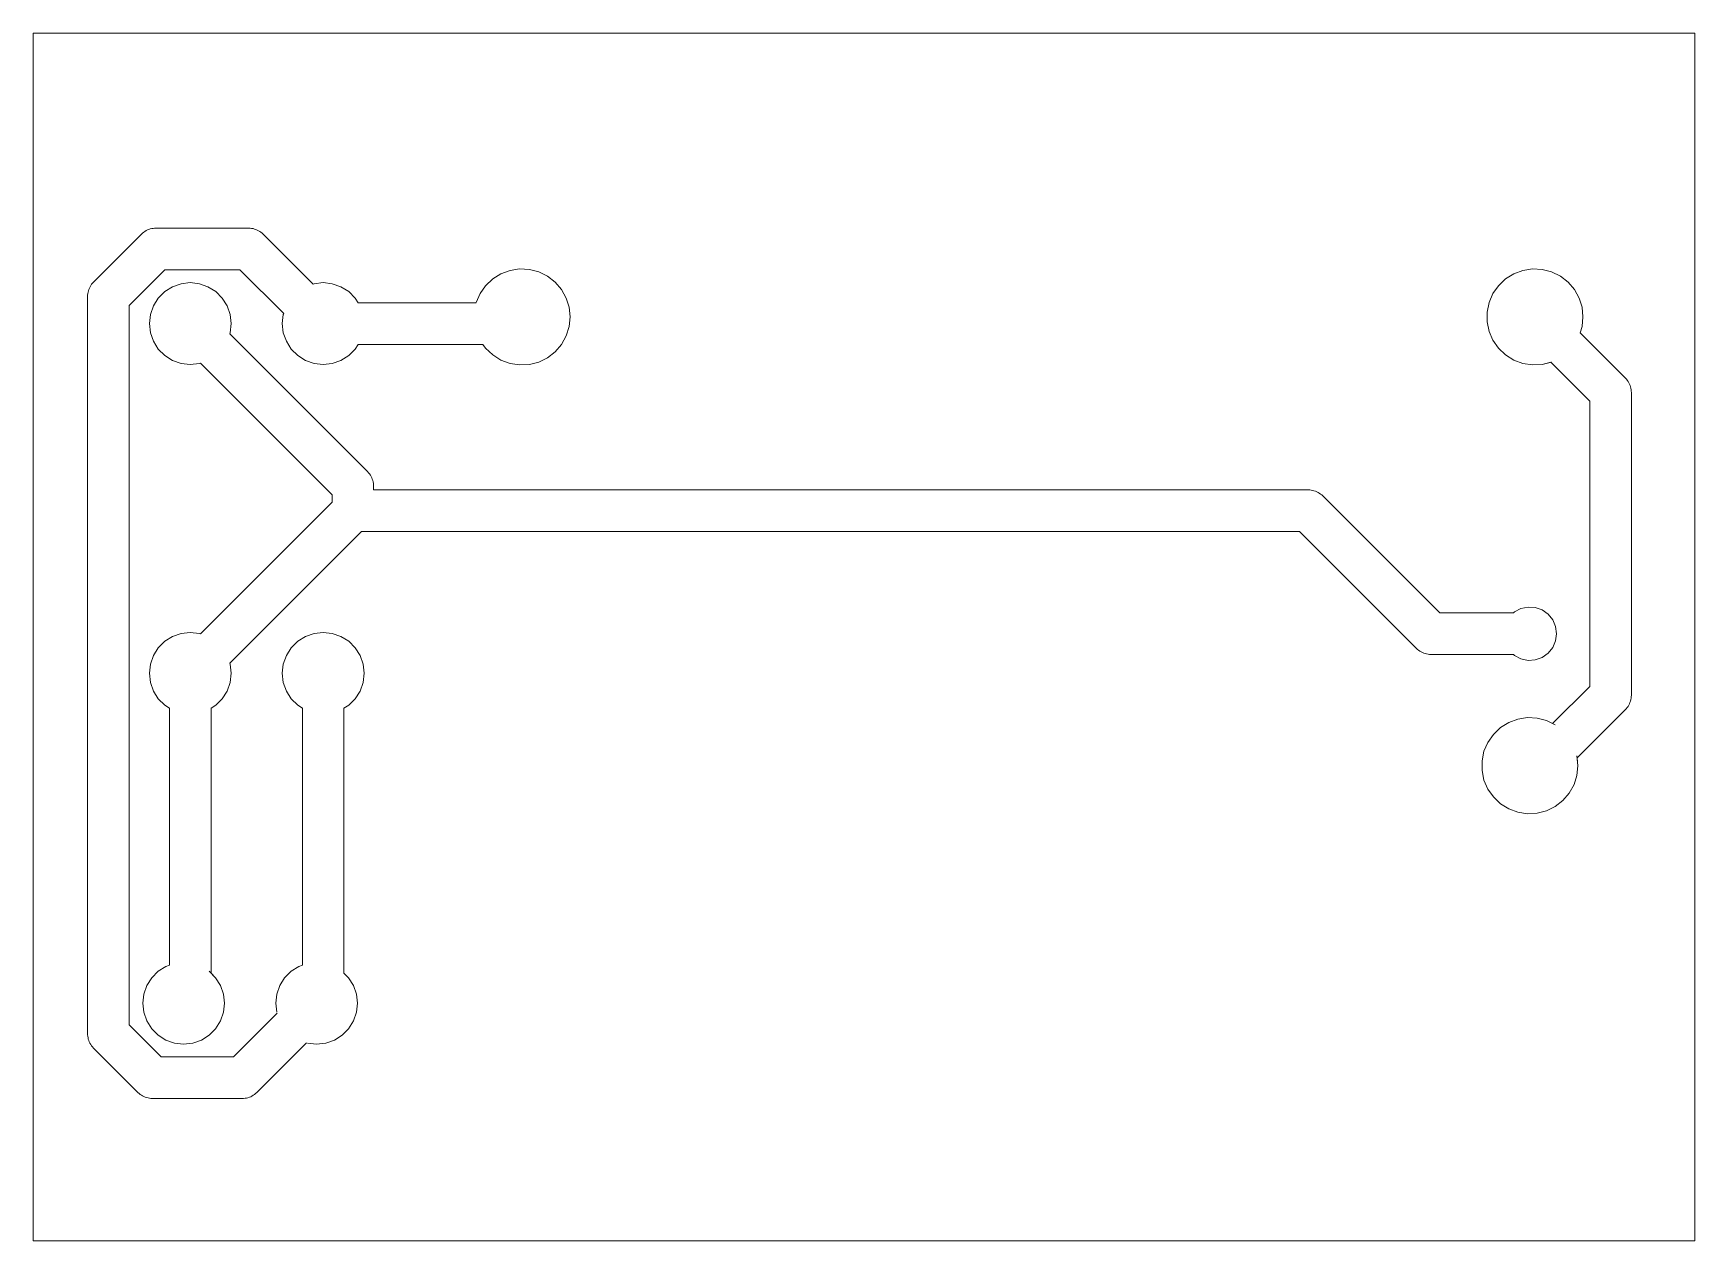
# Model space of a CAD drawing. Header units: millimetres. Extents: x -56 to -24, y 18.5 to 41.7.
import ezdxf

# ---------------------------------------------------------------- set-up
doc = ezdxf.new("R2010")
doc.units = ezdxf.units.MM
doc.header["$MEASUREMENT"] = 0
for name, color, linetype in [('boardoutline', 7, 'Continuous'), ('bottomsoldermasklayer', 7, 'Continuous'), ('Solder Tracks', 7, 'Continuous')]:
    doc.layers.add(name, color=color, linetype=linetype)

msp = doc.modelspace()

# ---------------------------------------------------------------- hatches: boundary and pattern name
at = {"layer": 'boardoutline', "true_color": 0x373435}
h = msp.add_hatch(color=250, dxfattribs=at)
edge = h.paths.add_edge_path()
edge.add_spline(control_points=[(-55.9706, 23.964), (-55.9706, 23.964), (-55.9706, 23.964), (-55.9706, 23.964)], knot_values=[0, 0, 0, 0, 1, 1, 1, 1], degree=3, periodic=1)

# ---------------------------------------------------------------- linework, layer by layer
at = {"layer": 'boardoutline', "color": 250, "lineweight": 9}
for points in [[(-23.9818, 41.7034), (-23.9818, 41.7034), (-55.9706, 41.7034), (-55.9706, 41.7034)], [(-55.9706, 41.7034), (-55.9706, 41.7034), (-55.9706, 23.964), (-55.9706, 23.964)], [(-23.9818, 18.4624), (-23.9818, 18.4624), (-23.9818, 41.7034), (-23.9818, 41.7034)], [(-55.9706, 23.964), (-55.9706, 23.964), (-55.9706, 18.4624), (-55.9706, 18.4624)], [(-55.9706, 23.964), (-55.9706, 23.964), (-55.9706, 23.964), (-55.9706, 23.964)], [(-55.9706, 18.4624), (-55.9706, 18.4624), (-23.9818, 18.4624), (-23.9818, 18.4624)]]:
    msp.add_open_spline(points, degree=3, dxfattribs=at)
for points, knots in [([(-25.2029, 34.7863), (-25.2029, 34.7863), (-25.2029, 28.9653), (-25.2029, 28.9653), (-25.2029, 28.9653), (-25.2039, 28.9343), (-25.2039, 28.9343), (-25.2039, 28.9343), (-25.2069, 28.9053), (-25.2069, 28.9053), (-25.2069, 28.9053), (-25.2129, 28.8783), (-25.2129, 28.8783), (-25.2129, 28.8783), (-25.2199, 28.8503), (-25.2199, 28.8503), (-25.2199, 28.8503), (-25.2289, 28.8243), (-25.2289, 28.8243), (-25.2289, 28.8243), (-25.2399, 28.7973), (-25.2399, 28.7973), (-25.2399, 28.7973), (-25.2529, 28.7723), (-25.2529, 28.7723), (-25.2529, 28.7723), (-25.2669, 28.7483), (-25.2669, 28.7483), (-25.2669, 28.7483), (-25.2829, 28.7253), (-25.2829, 28.7253), (-25.2829, 28.7253), (-25.3009, 28.7033), (-25.3009, 28.7033), (-25.3009, 28.7033), (-25.3199, 28.6823), (-25.3199, 28.6823), (-25.3199, 28.6823), (-26.2466, 27.7563), (-26.2466, 27.7563), (-26.2466, 27.7563), (-26.2314, 27.6064), (-26.2314, 27.6064), (-26.2314, 27.6064), (-26.2503, 27.4201), (-26.2503, 27.4201), (-26.2503, 27.4201), (-26.3064, 27.2415), (-26.3064, 27.2415), (-26.3064, 27.2415), (-26.3973, 27.0777), (-26.3973, 27.0777), (-26.3973, 27.0777), (-26.5192, 26.9357), (-26.5192, 26.9357), (-26.5192, 26.9357), (-26.6673, 26.8211), (-26.6673, 26.8211), (-26.6673, 26.8211), (-26.8354, 26.7386), (-26.8354, 26.7386), (-26.8354, 26.7386), (-27.0167, 26.6917), (-27.0167, 26.6917), (-27.0167, 26.6917), (-27.2037, 26.6822), (-27.2037, 26.6822), (-27.2037, 26.6822), (-27.3887, 26.7105), (-27.3887, 26.7105), (-27.3887, 26.7105), (-27.5643, 26.7756), (-27.5643, 26.7756), (-27.5643, 26.7756), (-27.7232, 26.8746), (-27.7232, 26.8746), (-27.7232, 26.8746), (-27.8589, 27.0036), (-27.8589, 27.0036), (-27.8589, 27.0036), (-27.9659, 27.1573), (-27.9659, 27.1573), (-27.9659, 27.1573), (-28.0398, 27.3294), (-28.0398, 27.3294), (-28.0398, 27.3294), (-28.0774, 27.5128), (-28.0774, 27.5128), (-28.0774, 27.5128), (-28.0774, 27.7), (-28.0774, 27.7), (-28.0774, 27.7), (-28.0398, 27.8834), (-28.0398, 27.8834), (-28.0398, 27.8834), (-27.9659, 28.0555), (-27.9659, 28.0555), (-27.9659, 28.0555), (-27.8589, 28.2092), (-27.8589, 28.2092), (-27.8589, 28.2092), (-27.7232, 28.3382), (-27.7232, 28.3382), (-27.7232, 28.3382), (-27.5643, 28.4372), (-27.5643, 28.4372), (-27.5643, 28.4372), (-27.3887, 28.5023), (-27.3887, 28.5023), (-27.3887, 28.5023), (-27.2037, 28.5306), (-27.2037, 28.5306), (-27.2037, 28.5306), (-27.0167, 28.5211), (-27.0167, 28.5211), (-27.0167, 28.5211), (-26.8354, 28.4742), (-26.8354, 28.4742), (-26.8354, 28.4742), (-26.7182, 28.4167), (-26.7182, 28.4167), (-26.7182, 28.4167), (-26.0029, 29.1313), (-26.0029, 29.1313), (-26.0029, 29.1313), (-26.0029, 34.6203), (-26.0029, 34.6203), (-26.0029, 34.6203), (-26.7535, 35.3709), (-26.7535, 35.3709), (-26.7535, 35.3709), (-26.9187, 35.3281), (-26.9187, 35.3281), (-26.9187, 35.3281), (-27.1056, 35.3186), (-27.1056, 35.3186), (-27.1056, 35.3186), (-27.2906, 35.3469), (-27.2906, 35.3469), (-27.2906, 35.3469), (-27.4661, 35.4119), (-27.4661, 35.4119), (-27.4661, 35.4119), (-27.625, 35.5109), (-27.625, 35.5109), (-27.625, 35.5109), (-27.7606, 35.6399), (-27.7606, 35.6399), (-27.7606, 35.6399), (-27.8675, 35.7935), (-27.8675, 35.7935), (-27.8675, 35.7935), (-27.9413, 35.9655), (-27.9413, 35.9655), (-27.9413, 35.9655), (-27.979, 36.1488), (-27.979, 36.1488), (-27.979, 36.1488), (-27.979, 36.336), (-27.979, 36.336), (-27.979, 36.336), (-27.9413, 36.5193), (-27.9413, 36.5193), (-27.9413, 36.5193), (-27.8675, 36.6913), (-27.8675, 36.6913), (-27.8675, 36.6913), (-27.7606, 36.8449), (-27.7606, 36.8449), (-27.7606, 36.8449), (-27.625, 36.9739), (-27.625, 36.9739), (-27.625, 36.9739), (-27.4661, 37.0729), (-27.4661, 37.0729), (-27.4661, 37.0729), (-27.2906, 37.1379), (-27.2906, 37.1379), (-27.2906, 37.1379), (-27.1056, 37.1662), (-27.1056, 37.1662), (-27.1056, 37.1662), (-26.9187, 37.1568), (-26.9187, 37.1568), (-26.9187, 37.1568), (-26.7375, 37.1098), (-26.7375, 37.1098), (-26.7375, 37.1098), (-26.5695, 37.0274), (-26.5695, 37.0274), (-26.5695, 37.0274), (-26.4215, 36.9129), (-26.4215, 36.9129), (-26.4215, 36.9129), (-26.2995, 36.7708), (-26.2995, 36.7708), (-26.2995, 36.7708), (-26.2087, 36.6072), (-26.2087, 36.6072), (-26.2087, 36.6072), (-26.1527, 36.4286), (-26.1527, 36.4286), (-26.1527, 36.4286), (-26.1337, 36.2424), (-26.1337, 36.2424), (-26.1337, 36.2424), (-26.1527, 36.0562), (-26.1527, 36.0562), (-26.1527, 36.0562), (-26.1895, 35.9389), (-26.1895, 35.9389), (-26.1895, 35.9389), (-25.3199, 35.0693), (-25.3199, 35.0693), (-25.3199, 35.0693), (-25.2989, 35.0463), (-25.2989, 35.0463), (-25.2989, 35.0463), (-25.2809, 35.0243), (-25.2809, 35.0243), (-25.2809, 35.0243), (-25.2649, 35.0003), (-25.2649, 35.0003), (-25.2649, 35.0003), (-25.2509, 34.9763), (-25.2509, 34.9763), (-25.2509, 34.9763), (-25.2379, 34.9513), (-25.2379, 34.9513), (-25.2379, 34.9513), (-25.2279, 34.9253), (-25.2279, 34.9253), (-25.2279, 34.9253), (-25.2189, 34.8983), (-25.2189, 34.8983), (-25.2189, 34.8983), (-25.2119, 34.8703), (-25.2119, 34.8703), (-25.2119, 34.8703), (-25.2069, 34.8423), (-25.2069, 34.8423), (-25.2069, 34.8423), (-25.2039, 34.8143), (-25.2039, 34.8143), (-25.2039, 34.8143), (-25.2029, 34.7863), (-25.2029, 34.7863)], [0, 0, 0, 0, 0.0121951, 0.0121951, 0.0121951, 0.0243902, 0.0243902, 0.0243902, 0.0365854, 0.0365854, 0.0365854, 0.0487805, 0.0487805, 0.0487805, 0.0609756, 0.0609756, 0.0609756, 0.0731707, 0.0731707, 0.0731707, 0.0853659, 0.0853659, 0.0853659, 0.097561, 0.097561, 0.097561, 0.1097561, 0.1097561, 0.1097561, 0.1219512, 0.1219512, 0.1219512, 0.1341463, 0.1341463, 0.1341463, 0.1463415, 0.1463415, 0.1463415, 0.1585366, 0.1585366, 0.1585366, 0.1707317, 0.1707317, 0.1707317, 0.1829268, 0.1829268, 0.1829268, 0.195122, 0.195122, 0.195122, 0.2073171, 0.2073171, 0.2073171, 0.2195122, 0.2195122, 0.2195122, 0.2317073, 0.2317073, 0.2317073, 0.2439024, 0.2439024, 0.2439024, 0.2560976, 0.2560976, 0.2560976, 0.2682927, 0.2682927, 0.2682927, 0.2804878, 0.2804878, 0.2804878, 0.2926829, 0.2926829, 0.2926829, 0.304878, 0.304878, 0.304878, 0.3170732, 0.3170732, 0.3170732, 0.3292683, 0.3292683, 0.3292683, 0.3414634, 0.3414634, 0.3414634, 0.3536585, 0.3536585, 0.3536585, 0.3658537, 0.3658537, 0.3658537, 0.3780488, 0.3780488, 0.3780488, 0.3902439, 0.3902439, 0.3902439, 0.402439, 0.402439, 0.402439, 0.4146341, 0.4146341, 0.4146341, 0.4268293, 0.4268293, 0.4268293, 0.4390244, 0.4390244, 0.4390244, 0.4512195, 0.4512195, 0.4512195, 0.4634146, 0.4634146, 0.4634146, 0.4756098, 0.4756098, 0.4756098, 0.4878049, 0.4878049, 0.4878049, 0.5, 0.5, 0.5, 0.5121951, 0.5121951, 0.5121951, 0.5243902, 0.5243902, 0.5243902, 0.5365854, 0.5365854, 0.5365854, 0.5487805, 0.5487805, 0.5487805, 0.5609756, 0.5609756, 0.5609756, 0.5731707, 0.5731707, 0.5731707, 0.5853659, 0.5853659, 0.5853659, 0.597561, 0.597561, 0.597561, 0.6097561, 0.6097561, 0.6097561, 0.6219512, 0.6219512, 0.6219512, 0.6341463, 0.6341463, 0.6341463, 0.6463415, 0.6463415, 0.6463415, 0.6585366, 0.6585366, 0.6585366, 0.6707317, 0.6707317, 0.6707317, 0.6829268, 0.6829268, 0.6829268, 0.695122, 0.695122, 0.695122, 0.7073171, 0.7073171, 0.7073171, 0.7195122, 0.7195122, 0.7195122, 0.7317073, 0.7317073, 0.7317073, 0.7439024, 0.7439024, 0.7439024, 0.7560976, 0.7560976, 0.7560976, 0.7682927, 0.7682927, 0.7682927, 0.7804878, 0.7804878, 0.7804878, 0.7926829, 0.7926829, 0.7926829, 0.804878, 0.804878, 0.804878, 0.8170732, 0.8170732, 0.8170732, 0.8292683, 0.8292683, 0.8292683, 0.8414634, 0.8414634, 0.8414634, 0.8536585, 0.8536585, 0.8536585, 0.8658537, 0.8658537, 0.8658537, 0.8780488, 0.8780488, 0.8780488, 0.8902439, 0.8902439, 0.8902439, 0.902439, 0.902439, 0.902439, 0.9146341, 0.9146341, 0.9146341, 0.9268293, 0.9268293, 0.9268293, 0.9390244, 0.9390244, 0.9390244, 0.9512195, 0.9512195, 0.9512195, 0.9634146, 0.9634146, 0.9634146, 0.9756098, 0.9756098, 0.9756098, 0.9878049, 0.9878049, 0.9878049, 1, 1, 1, 1]), ([(-49.4179, 32.9143), (-49.4179, 32.9143), (-31.4269, 32.9143), (-31.4269, 32.9143), (-31.4269, 32.9143), (-31.3959, 32.9133), (-31.3959, 32.9133), (-31.3959, 32.9133), (-31.3679, 32.9103), (-31.3679, 32.9103), (-31.3679, 32.9103), (-31.3399, 32.9043), (-31.3399, 32.9043), (-31.3399, 32.9043), (-31.3129, 32.8973), (-31.3129, 32.8973), (-31.3129, 32.8973), (-31.2859, 32.8883), (-31.2859, 32.8883), (-31.2859, 32.8883), (-31.2599, 32.8773), (-31.2599, 32.8773), (-31.2599, 32.8773), (-31.2339, 32.8653), (-31.2339, 32.8653), (-31.2339, 32.8653), (-31.2099, 32.8503), (-31.2099, 32.8503), (-31.2099, 32.8503), (-31.1869, 32.8343), (-31.1869, 32.8343), (-31.1869, 32.8343), (-31.1649, 32.8163), (-31.1649, 32.8163), (-31.1649, 32.8163), (-31.1439, 32.7973), (-31.1439, 32.7973), (-31.1439, 32.7973), (-28.8919, 30.5463), (-28.8919, 30.5463), (-28.8919, 30.5463), (-27.4748, 30.5463), (-27.4748, 30.5463), (-27.4748, 30.5463), (-27.4533, 30.5664), (-27.4533, 30.5664), (-27.4533, 30.5664), (-27.329, 30.6308), (-27.329, 30.6308), (-27.329, 30.6308), (-27.1919, 30.6593), (-27.1919, 30.6593), (-27.1919, 30.6593), (-27.0522, 30.6498), (-27.0522, 30.6498), (-27.0522, 30.6498), (-26.9203, 30.6029), (-26.9203, 30.6029), (-26.9203, 30.6029), (-26.8059, 30.5221), (-26.8059, 30.5221), (-26.8059, 30.5221), (-26.7175, 30.4135), (-26.7175, 30.4135), (-26.7175, 30.4135), (-26.6617, 30.2851), (-26.6617, 30.2851), (-26.6617, 30.2851), (-26.6427, 30.1464), (-26.6427, 30.1464), (-26.6427, 30.1464), (-26.6617, 30.0077), (-26.6617, 30.0077), (-26.6617, 30.0077), (-26.7175, 29.8793), (-26.7175, 29.8793), (-26.7175, 29.8793), (-26.8059, 29.7707), (-26.8059, 29.7707), (-26.8059, 29.7707), (-26.9203, 29.6899), (-26.9203, 29.6899), (-26.9203, 29.6899), (-27.0522, 29.643), (-27.0522, 29.643), (-27.0522, 29.643), (-27.1919, 29.6335), (-27.1919, 29.6335), (-27.1919, 29.6335), (-27.329, 29.662), (-27.329, 29.662), (-27.329, 29.662), (-27.4533, 29.7264), (-27.4533, 29.7264), (-27.4533, 29.7264), (-27.4746, 29.7463), (-27.4746, 29.7463), (-27.4746, 29.7463), (-29.0579, 29.7463), (-29.0579, 29.7463), (-29.0579, 29.7463), (-29.0889, 29.7473), (-29.0889, 29.7473), (-29.0889, 29.7473), (-29.1169, 29.7503), (-29.1169, 29.7503), (-29.1169, 29.7503), (-29.1449, 29.7563), (-29.1449, 29.7563), (-29.1449, 29.7563), (-29.1719, 29.7633), (-29.1719, 29.7633), (-29.1719, 29.7633), (-29.1989, 29.7723), (-29.1989, 29.7723), (-29.1989, 29.7723), (-29.2249, 29.7833), (-29.2249, 29.7833), (-29.2249, 29.7833), (-29.2509, 29.7953), (-29.2509, 29.7953), (-29.2509, 29.7953), (-29.2749, 29.8103), (-29.2749, 29.8103), (-29.2749, 29.8103), (-29.2979, 29.8263), (-29.2979, 29.8263), (-29.2979, 29.8263), (-29.3199, 29.8443), (-29.3199, 29.8443), (-29.3199, 29.8443), (-29.3409, 29.8633), (-29.3409, 29.8633), (-29.3409, 29.8633), (-31.5929, 32.1143), (-31.5929, 32.1143), (-31.5929, 32.1143), (-49.6519, 32.1143), (-49.6519, 32.1143), (-49.6519, 32.1143), (-52.187, 29.5792), (-52.187, 29.5792), (-52.187, 29.5792), (-52.1801, 29.5596), (-52.1801, 29.5596), (-52.1801, 29.5596), (-52.1604, 29.3844), (-52.1604, 29.3844), (-52.1604, 29.3844), (-52.1801, 29.2092), (-52.1801, 29.2092), (-52.1801, 29.2092), (-52.2383, 29.0428), (-52.2383, 29.0428), (-52.2383, 29.0428), (-52.3321, 28.8935), (-52.3321, 28.8935), (-52.3321, 28.8935), (-52.4568, 28.7688), (-52.4568, 28.7688), (-52.4568, 28.7688), (-52.5479, 28.7116), (-52.5479, 28.7116), (-52.5479, 28.7116), (-52.5479, 23.6141), (-52.5479, 23.6141), (-52.5479, 23.6141), (-52.4591, 23.5253), (-52.4591, 23.5253), (-52.4591, 23.5253), (-52.3653, 23.376), (-52.3653, 23.376), (-52.3653, 23.376), (-52.3071, 23.2096), (-52.3071, 23.2096), (-52.3071, 23.2096), (-52.2874, 23.0344), (-52.2874, 23.0344), (-52.2874, 23.0344), (-52.3071, 22.8592), (-52.3071, 22.8592), (-52.3071, 22.8592), (-52.3653, 22.6927), (-52.3653, 22.6927), (-52.3653, 22.6927), (-52.4591, 22.5434), (-52.4591, 22.5434), (-52.4591, 22.5434), (-52.5838, 22.4188), (-52.5838, 22.4188), (-52.5838, 22.4188), (-52.7331, 22.325), (-52.7331, 22.325), (-52.7331, 22.325), (-52.8995, 22.2667), (-52.8995, 22.2667), (-52.8995, 22.2667), (-53.0748, 22.247), (-53.0748, 22.247), (-53.0748, 22.247), (-53.25, 22.2667), (-53.25, 22.2667), (-53.25, 22.2667), (-53.4164, 22.325), (-53.4164, 22.325), (-53.4164, 22.325), (-53.5657, 22.4188), (-53.5657, 22.4188), (-53.5657, 22.4188), (-53.6904, 22.5434), (-53.6904, 22.5434), (-53.6904, 22.5434), (-53.7842, 22.6927), (-53.7842, 22.6927), (-53.7842, 22.6927), (-53.8424, 22.8592), (-53.8424, 22.8592), (-53.8424, 22.8592), (-53.8622, 23.0344), (-53.8622, 23.0344), (-53.8622, 23.0344), (-53.8424, 23.2096), (-53.8424, 23.2096), (-53.8424, 23.2096), (-53.7842, 23.376), (-53.7842, 23.376), (-53.7842, 23.376), (-53.6904, 23.5253), (-53.6904, 23.5253), (-53.6904, 23.5253), (-53.5657, 23.65), (-53.5657, 23.65), (-53.5657, 23.65), (-53.4164, 23.7438), (-53.4164, 23.7438), (-53.4164, 23.7438), (-53.3479, 23.7678), (-53.3479, 23.7678), (-53.3479, 23.7678), (-53.3479, 28.7118), (-53.3479, 28.7118), (-53.3479, 28.7118), (-53.4387, 28.7688), (-53.4387, 28.7688), (-53.4387, 28.7688), (-53.5634, 28.8935), (-53.5634, 28.8935), (-53.5634, 28.8935), (-53.6572, 29.0428), (-53.6572, 29.0428), (-53.6572, 29.0428), (-53.7154, 29.2092), (-53.7154, 29.2092), (-53.7154, 29.2092), (-53.7352, 29.3844), (-53.7352, 29.3844), (-53.7352, 29.3844), (-53.7154, 29.5596), (-53.7154, 29.5596), (-53.7154, 29.5596), (-53.6572, 29.726), (-53.6572, 29.726), (-53.6572, 29.726), (-53.5634, 29.8753), (-53.5634, 29.8753), (-53.5634, 29.8753), (-53.4387, 30), (-53.4387, 30), (-53.4387, 30), (-53.2894, 30.0938), (-53.2894, 30.0938), (-53.2894, 30.0938), (-53.123, 30.1521), (-53.123, 30.1521), (-53.123, 30.1521), (-52.9478, 30.1718), (-52.9478, 30.1718), (-52.9478, 30.1718), (-52.7725, 30.1521), (-52.7725, 30.1521), (-52.7725, 30.1521), (-52.7529, 30.1453), (-52.7529, 30.1453), (-52.7529, 30.1453), (-50.2179, 32.6803), (-50.2179, 32.6803), (-50.2179, 32.6803), (-50.2179, 32.8183), (-50.2179, 32.8183), (-50.2179, 32.8183), (-52.7533, 35.3545), (-52.7533, 35.3545), (-52.7533, 35.3545), (-52.7725, 35.3478), (-52.7725, 35.3478), (-52.7725, 35.3478), (-52.9478, 35.328), (-52.9478, 35.328), (-52.9478, 35.328), (-53.123, 35.3478), (-53.123, 35.3478), (-53.123, 35.3478), (-53.2894, 35.406), (-53.2894, 35.406), (-53.2894, 35.406), (-53.4387, 35.4998), (-53.4387, 35.4998), (-53.4387, 35.4998), (-53.5634, 35.6245), (-53.5634, 35.6245), (-53.5634, 35.6245), (-53.6572, 35.7738), (-53.6572, 35.7738), (-53.6572, 35.7738), (-53.7154, 35.9402), (-53.7154, 35.9402), (-53.7154, 35.9402), (-53.7352, 36.1154), (-53.7352, 36.1154), (-53.7352, 36.1154), (-53.7154, 36.2906), (-53.7154, 36.2906), (-53.7154, 36.2906), (-53.6572, 36.4571), (-53.6572, 36.4571), (-53.6572, 36.4571), (-53.5634, 36.6063), (-53.5634, 36.6063), (-53.5634, 36.6063), (-53.4387, 36.731), (-53.4387, 36.731), (-53.4387, 36.731), (-53.2894, 36.8248), (-53.2894, 36.8248), (-53.2894, 36.8248), (-53.123, 36.8831), (-53.123, 36.8831), (-53.123, 36.8831), (-52.9478, 36.9028), (-52.9478, 36.9028), (-52.9478, 36.9028), (-52.7725, 36.8831), (-52.7725, 36.8831), (-52.7725, 36.8831), (-52.6061, 36.8248), (-52.6061, 36.8248), (-52.6061, 36.8248), (-52.4568, 36.731), (-52.4568, 36.731), (-52.4568, 36.731), (-52.3321, 36.6063), (-52.3321, 36.6063), (-52.3321, 36.6063), (-52.2383, 36.4571), (-52.2383, 36.4571), (-52.2383, 36.4571), (-52.1801, 36.2906), (-52.1801, 36.2906), (-52.1801, 36.2906), (-52.1604, 36.1154), (-52.1604, 36.1154), (-52.1604, 36.1154), (-52.1801, 35.9402), (-52.1801, 35.9402), (-52.1801, 35.9402), (-52.1871, 35.9203), (-52.1871, 35.9203), (-52.1871, 35.9203), (-49.5349, 33.2673), (-49.5349, 33.2673), (-49.5349, 33.2673), (-49.5139, 33.2443), (-49.5139, 33.2443), (-49.5139, 33.2443), (-49.4959, 33.2223), (-49.4959, 33.2223), (-49.4959, 33.2223), (-49.4799, 33.1983), (-49.4799, 33.1983), (-49.4799, 33.1983), (-49.4659, 33.1743), (-49.4659, 33.1743), (-49.4659, 33.1743), (-49.4529, 33.1493), (-49.4529, 33.1493), (-49.4529, 33.1493), (-49.4429, 33.1233), (-49.4429, 33.1233), (-49.4429, 33.1233), (-49.4339, 33.0963), (-49.4339, 33.0963), (-49.4339, 33.0963), (-49.4269, 33.0683), (-49.4269, 33.0683), (-49.4269, 33.0683), (-49.4219, 33.0403), (-49.4219, 33.0403), (-49.4219, 33.0403), (-49.4189, 33.0123), (-49.4189, 33.0123), (-49.4189, 33.0123), (-49.4179, 32.9843), (-49.4179, 32.9843), (-49.4179, 32.9843), (-49.4179, 32.9143), (-49.4179, 32.9143)], [0, 0, 0, 0, 0.0074074, 0.0074074, 0.0074074, 0.0148148, 0.0148148, 0.0148148, 0.0222222, 0.0222222, 0.0222222, 0.0296296, 0.0296296, 0.0296296, 0.037037, 0.037037, 0.037037, 0.0444444, 0.0444444, 0.0444444, 0.0518519, 0.0518519, 0.0518519, 0.0592593, 0.0592593, 0.0592593, 0.0666667, 0.0666667, 0.0666667, 0.0740741, 0.0740741, 0.0740741, 0.0814815, 0.0814815, 0.0814815, 0.0888889, 0.0888889, 0.0888889, 0.0962963, 0.0962963, 0.0962963, 0.1037037, 0.1037037, 0.1037037, 0.1111111, 0.1111111, 0.1111111, 0.1185185, 0.1185185, 0.1185185, 0.1259259, 0.1259259, 0.1259259, 0.1333333, 0.1333333, 0.1333333, 0.1407407, 0.1407407, 0.1407407, 0.1481481, 0.1481481, 0.1481481, 0.1555556, 0.1555556, 0.1555556, 0.162963, 0.162963, 0.162963, 0.1703704, 0.1703704, 0.1703704, 0.1777778, 0.1777778, 0.1777778, 0.1851852, 0.1851852, 0.1851852, 0.1925926, 0.1925926, 0.1925926, 0.2, 0.2, 0.2, 0.2074074, 0.2074074, 0.2074074, 0.2148148, 0.2148148, 0.2148148, 0.2222222, 0.2222222, 0.2222222, 0.2296296, 0.2296296, 0.2296296, 0.237037, 0.237037, 0.237037, 0.2444444, 0.2444444, 0.2444444, 0.2518519, 0.2518519, 0.2518519, 0.2592593, 0.2592593, 0.2592593, 0.2666667, 0.2666667, 0.2666667, 0.2740741, 0.2740741, 0.2740741, 0.2814815, 0.2814815, 0.2814815, 0.2888889, 0.2888889, 0.2888889, 0.2962963, 0.2962963, 0.2962963, 0.3037037, 0.3037037, 0.3037037, 0.3111111, 0.3111111, 0.3111111, 0.3185185, 0.3185185, 0.3185185, 0.3259259, 0.3259259, 0.3259259, 0.3333333, 0.3333333, 0.3333333, 0.3407407, 0.3407407, 0.3407407, 0.3481481, 0.3481481, 0.3481481, 0.3555556, 0.3555556, 0.3555556, 0.362963, 0.362963, 0.362963, 0.3703704, 0.3703704, 0.3703704, 0.3777778, 0.3777778, 0.3777778, 0.3851852, 0.3851852, 0.3851852, 0.3925926, 0.3925926, 0.3925926, 0.4, 0.4, 0.4, 0.4074074, 0.4074074, 0.4074074, 0.4148148, 0.4148148, 0.4148148, 0.4222222, 0.4222222, 0.4222222, 0.4296296, 0.4296296, 0.4296296, 0.437037, 0.437037, 0.437037, 0.4444444, 0.4444444, 0.4444444, 0.4518519, 0.4518519, 0.4518519, 0.4592593, 0.4592593, 0.4592593, 0.4666667, 0.4666667, 0.4666667, 0.4740741, 0.4740741, 0.4740741, 0.4814815, 0.4814815, 0.4814815, 0.4888889, 0.4888889, 0.4888889, 0.4962963, 0.4962963, 0.4962963, 0.5037037, 0.5037037, 0.5037037, 0.5111111, 0.5111111, 0.5111111, 0.5185185, 0.5185185, 0.5185185, 0.5259259, 0.5259259, 0.5259259, 0.5333333, 0.5333333, 0.5333333, 0.5407407, 0.5407407, 0.5407407, 0.5481481, 0.5481481, 0.5481481, 0.5555556, 0.5555556, 0.5555556, 0.562963, 0.562963, 0.562963, 0.5703704, 0.5703704, 0.5703704, 0.5777778, 0.5777778, 0.5777778, 0.5851852, 0.5851852, 0.5851852, 0.5925926, 0.5925926, 0.5925926, 0.6, 0.6, 0.6, 0.6074074, 0.6074074, 0.6074074, 0.6148148, 0.6148148, 0.6148148, 0.6222222, 0.6222222, 0.6222222, 0.6296296, 0.6296296, 0.6296296, 0.637037, 0.637037, 0.637037, 0.6444444, 0.6444444, 0.6444444, 0.6518519, 0.6518519, 0.6518519, 0.6592593, 0.6592593, 0.6592593, 0.6666667, 0.6666667, 0.6666667, 0.6740741, 0.6740741, 0.6740741, 0.6814815, 0.6814815, 0.6814815, 0.6888889, 0.6888889, 0.6888889, 0.6962963, 0.6962963, 0.6962963, 0.7037037, 0.7037037, 0.7037037, 0.7111111, 0.7111111, 0.7111111, 0.7185185, 0.7185185, 0.7185185, 0.7259259, 0.7259259, 0.7259259, 0.7333333, 0.7333333, 0.7333333, 0.7407407, 0.7407407, 0.7407407, 0.7481481, 0.7481481, 0.7481481, 0.7555556, 0.7555556, 0.7555556, 0.762963, 0.762963, 0.762963, 0.7703704, 0.7703704, 0.7703704, 0.7777778, 0.7777778, 0.7777778, 0.7851852, 0.7851852, 0.7851852, 0.7925926, 0.7925926, 0.7925926, 0.8, 0.8, 0.8, 0.8074074, 0.8074074, 0.8074074, 0.8148148, 0.8148148, 0.8148148, 0.8222222, 0.8222222, 0.8222222, 0.8296296, 0.8296296, 0.8296296, 0.837037, 0.837037, 0.837037, 0.8444444, 0.8444444, 0.8444444, 0.8518519, 0.8518519, 0.8518519, 0.8592593, 0.8592593, 0.8592593, 0.8666667, 0.8666667, 0.8666667, 0.8740741, 0.8740741, 0.8740741, 0.8814815, 0.8814815, 0.8814815, 0.8888889, 0.8888889, 0.8888889, 0.8962963, 0.8962963, 0.8962963, 0.9037037, 0.9037037, 0.9037037, 0.9111111, 0.9111111, 0.9111111, 0.9185185, 0.9185185, 0.9185185, 0.9259259, 0.9259259, 0.9259259, 0.9333333, 0.9333333, 0.9333333, 0.9407407, 0.9407407, 0.9407407, 0.9481481, 0.9481481, 0.9481481, 0.9555556, 0.9555556, 0.9555556, 0.962963, 0.962963, 0.962963, 0.9703704, 0.9703704, 0.9703704, 0.9777778, 0.9777778, 0.9777778, 0.9851852, 0.9851852, 0.9851852, 0.9925926, 0.9925926, 0.9925926, 1, 1, 1, 1])]:
    msp.add_open_spline(points, degree=3, knots=knots, dxfattribs=at)
at = {"layer": 'bottomsoldermasklayer', "color": 250, "lineweight": 9}
for points in [[(-27.4661, 37.0729), (-27.4661, 37.0729), (-27.2906, 37.1379), (-27.2906, 37.1379)], [(-27.2906, 37.1379), (-27.2906, 37.1379), (-27.1056, 37.1662), (-27.1056, 37.1662)], [(-27.1056, 37.1662), (-27.1056, 37.1662), (-26.9187, 37.1568), (-26.9187, 37.1568)], [(-26.9187, 37.1568), (-26.9187, 37.1568), (-26.7375, 37.1098), (-26.7375, 37.1098)], [(-26.7375, 37.1098), (-26.7375, 37.1098), (-26.5695, 37.0274), (-26.5695, 37.0274)], [(-27.8675, 36.6913), (-27.8675, 36.6913), (-27.7606, 36.8449), (-27.7606, 36.8449)], [(-27.7606, 36.8449), (-27.7606, 36.8449), (-27.625, 36.9739), (-27.625, 36.9739)], [(-27.625, 36.9739), (-27.625, 36.9739), (-27.4661, 37.0729), (-27.4661, 37.0729)], [(-26.5695, 37.0274), (-26.5695, 37.0274), (-26.4215, 36.9129), (-26.4215, 36.9129)], [(-26.4215, 36.9129), (-26.4215, 36.9129), (-26.2995, 36.7708), (-26.2995, 36.7708)], [(-27.979, 36.336), (-27.979, 36.336), (-27.9413, 36.5193), (-27.9413, 36.5193)], [(-27.9413, 36.5193), (-27.9413, 36.5193), (-27.8675, 36.6913), (-27.8675, 36.6913)], [(-26.2995, 36.7708), (-26.2995, 36.7708), (-26.2087, 36.6072), (-26.2087, 36.6072)], [(-26.2087, 36.6072), (-26.2087, 36.6072), (-26.1527, 36.4286), (-26.1527, 36.4286)], [(-27.979, 36.1488), (-27.979, 36.1488), (-27.979, 36.336), (-27.979, 36.336)], [(-27.9413, 35.9655), (-27.9413, 35.9655), (-27.979, 36.1488), (-27.979, 36.1488)], [(-26.1527, 36.4286), (-26.1527, 36.4286), (-26.1337, 36.2424), (-26.1337, 36.2424)], [(-26.1337, 36.2424), (-26.1337, 36.2424), (-26.1527, 36.0562), (-26.1527, 36.0562)], [(-27.8675, 35.7935), (-27.8675, 35.7935), (-27.9413, 35.9655), (-27.9413, 35.9655)], [(-26.1527, 36.0562), (-26.1527, 36.0562), (-26.1895, 35.9389), (-26.1895, 35.9389)], [(-27.7606, 35.6399), (-27.7606, 35.6399), (-27.8675, 35.7935), (-27.8675, 35.7935)], [(-27.625, 35.5109), (-27.625, 35.5109), (-27.7606, 35.6399), (-27.7606, 35.6399)], [(-27.4661, 35.4119), (-27.4661, 35.4119), (-27.625, 35.5109), (-27.625, 35.5109)], [(-27.2906, 35.3469), (-27.2906, 35.3469), (-27.4661, 35.4119), (-27.4661, 35.4119)], [(-27.1056, 35.3186), (-27.1056, 35.3186), (-27.2906, 35.3469), (-27.2906, 35.3469)], [(-26.9187, 35.3281), (-26.9187, 35.3281), (-27.1056, 35.3186), (-27.1056, 35.3186)], [(-26.7375, 35.375), (-26.7375, 35.375), (-26.9187, 35.3281), (-26.9187, 35.3281)], [(-27.4748, 30.5463), (-27.4748, 30.5463), (-27.4533, 30.5664), (-27.4533, 30.5664)], [(-27.4533, 30.5664), (-27.4533, 30.5664), (-27.329, 30.6308), (-27.329, 30.6308)], [(-27.329, 30.6308), (-27.329, 30.6308), (-27.1919, 30.6593), (-27.1919, 30.6593)], [(-27.1919, 30.6593), (-27.1919, 30.6593), (-27.0522, 30.6498), (-27.0522, 30.6498)], [(-27.0522, 30.6498), (-27.0522, 30.6498), (-26.9203, 30.6029), (-26.9203, 30.6029)], [(-26.9203, 30.6029), (-26.9203, 30.6029), (-26.8059, 30.5221), (-26.8059, 30.5221)], [(-26.8059, 30.5221), (-26.8059, 30.5221), (-26.7175, 30.4135), (-26.7175, 30.4135)], [(-26.7175, 30.4135), (-26.7175, 30.4135), (-26.6617, 30.2851), (-26.6617, 30.2851)], [(-26.6617, 30.2851), (-26.6617, 30.2851), (-26.6427, 30.1464), (-26.6427, 30.1464)], [(-26.6427, 30.1464), (-26.6427, 30.1464), (-26.6617, 30.0077), (-26.6617, 30.0077)], [(-26.8059, 29.7707), (-26.8059, 29.7707), (-26.9203, 29.6899), (-26.9203, 29.6899)], [(-26.7175, 29.8793), (-26.7175, 29.8793), (-26.8059, 29.7707), (-26.8059, 29.7707)], [(-26.6617, 30.0077), (-26.6617, 30.0077), (-26.7175, 29.8793), (-26.7175, 29.8793)], [(-27.4533, 29.7264), (-27.4533, 29.7264), (-27.4746, 29.7463), (-27.4746, 29.7463)], [(-27.329, 29.662), (-27.329, 29.662), (-27.4533, 29.7264), (-27.4533, 29.7264)], [(-27.1919, 29.6335), (-27.1919, 29.6335), (-27.329, 29.662), (-27.329, 29.662)], [(-27.0522, 29.643), (-27.0522, 29.643), (-27.1919, 29.6335), (-27.1919, 29.6335)], [(-26.9203, 29.6899), (-26.9203, 29.6899), (-27.0522, 29.643), (-27.0522, 29.643)], [(-27.5643, 28.4372), (-27.5643, 28.4372), (-27.3887, 28.5023), (-27.3887, 28.5023)], [(-27.3887, 28.5023), (-27.3887, 28.5023), (-27.2037, 28.5306), (-27.2037, 28.5306)], [(-27.2037, 28.5306), (-27.2037, 28.5306), (-27.0167, 28.5211), (-27.0167, 28.5211)], [(-27.0167, 28.5211), (-27.0167, 28.5211), (-26.8354, 28.4742), (-26.8354, 28.4742)], [(-26.8354, 28.4742), (-26.8354, 28.4742), (-26.6673, 28.3917), (-26.6673, 28.3917)], [(-27.9659, 28.0555), (-27.9659, 28.0555), (-27.8589, 28.2092), (-27.8589, 28.2092)], [(-27.8589, 28.2092), (-27.8589, 28.2092), (-27.7232, 28.3382), (-27.7232, 28.3382)], [(-27.7232, 28.3382), (-27.7232, 28.3382), (-27.5643, 28.4372), (-27.5643, 28.4372)], [(-28.0774, 27.7), (-28.0774, 27.7), (-28.0398, 27.8834), (-28.0398, 27.8834)], [(-28.0398, 27.8834), (-28.0398, 27.8834), (-27.9659, 28.0555), (-27.9659, 28.0555)], [(-28.0774, 27.5128), (-28.0774, 27.5128), (-28.0774, 27.7), (-28.0774, 27.7)], [(-28.0398, 27.3294), (-28.0398, 27.3294), (-28.0774, 27.5128), (-28.0774, 27.5128)], [(-26.2503, 27.7927), (-26.2503, 27.7927), (-26.2314, 27.6064), (-26.2314, 27.6064)], [(-26.2314, 27.6064), (-26.2314, 27.6064), (-26.2503, 27.4201), (-26.2503, 27.4201)], [(-27.9659, 27.1573), (-27.9659, 27.1573), (-28.0398, 27.3294), (-28.0398, 27.3294)], [(-26.3064, 27.2415), (-26.3064, 27.2415), (-26.3973, 27.0777), (-26.3973, 27.0777)], [(-26.2503, 27.4201), (-26.2503, 27.4201), (-26.3064, 27.2415), (-26.3064, 27.2415)], [(-27.8589, 27.0036), (-27.8589, 27.0036), (-27.9659, 27.1573), (-27.9659, 27.1573)], [(-27.7232, 26.8746), (-27.7232, 26.8746), (-27.8589, 27.0036), (-27.8589, 27.0036)], [(-27.5643, 26.7756), (-27.5643, 26.7756), (-27.7232, 26.8746), (-27.7232, 26.8746)], [(-26.5192, 26.9357), (-26.5192, 26.9357), (-26.6673, 26.8211), (-26.6673, 26.8211)], [(-26.3973, 27.0777), (-26.3973, 27.0777), (-26.5192, 26.9357), (-26.5192, 26.9357)], [(-27.3887, 26.7105), (-27.3887, 26.7105), (-27.5643, 26.7756), (-27.5643, 26.7756)], [(-27.2037, 26.6822), (-27.2037, 26.6822), (-27.3887, 26.7105), (-27.3887, 26.7105)], [(-27.0167, 26.6917), (-27.0167, 26.6917), (-27.2037, 26.6822), (-27.2037, 26.6822)], [(-26.8354, 26.7386), (-26.8354, 26.7386), (-27.0167, 26.6917), (-27.0167, 26.6917)], [(-26.6673, 26.8211), (-26.6673, 26.8211), (-26.8354, 26.7386), (-26.8354, 26.7386)]]:
    msp.add_open_spline(points, degree=3, dxfattribs=at)
at = {"layer": 'Solder Tracks', "color": 250, "lineweight": 9}
for points in [[(-53.8879, 37.8353), (-53.8879, 37.8353), (-54.8079, 36.9153), (-54.8079, 36.9153)], [(-53.8649, 37.8563), (-53.8649, 37.8563), (-53.8879, 37.8353), (-53.8879, 37.8353)], [(-53.8429, 37.8743), (-53.8429, 37.8743), (-53.8649, 37.8563), (-53.8649, 37.8563)], [(-53.8189, 37.8903), (-53.8189, 37.8903), (-53.8429, 37.8743), (-53.8429, 37.8743)], [(-53.7949, 37.9043), (-53.7949, 37.9043), (-53.8189, 37.8903), (-53.8189, 37.8903)], [(-53.7699, 37.9173), (-53.7699, 37.9173), (-53.7949, 37.9043), (-53.7949, 37.9043)], [(-53.7439, 37.9273), (-53.7439, 37.9273), (-53.7699, 37.9173), (-53.7699, 37.9173)], [(-53.7169, 37.9363), (-53.7169, 37.9363), (-53.7439, 37.9273), (-53.7439, 37.9273)], [(-53.6889, 37.9433), (-53.6889, 37.9433), (-53.7169, 37.9363), (-53.7169, 37.9363)], [(-53.6609, 37.9483), (-53.6609, 37.9483), (-53.6889, 37.9433), (-53.6889, 37.9433)], [(-53.6329, 37.9513), (-53.6329, 37.9513), (-53.6609, 37.9483), (-53.6609, 37.9483)], [(-53.6049, 37.9523), (-53.6049, 37.9523), (-53.6329, 37.9513), (-53.6329, 37.9513)], [(-51.8259, 37.9523), (-51.8259, 37.9523), (-53.6049, 37.9523), (-53.6049, 37.9523)], [(-51.7949, 37.9513), (-51.7949, 37.9513), (-51.8259, 37.9523), (-51.8259, 37.9523)], [(-51.7669, 37.9483), (-51.7669, 37.9483), (-51.7949, 37.9513), (-51.7949, 37.9513)], [(-51.7389, 37.9423), (-51.7389, 37.9423), (-51.7669, 37.9483), (-51.7669, 37.9483)], [(-51.7109, 37.9353), (-51.7109, 37.9353), (-51.7389, 37.9423), (-51.7389, 37.9423)], [(-51.6849, 37.9263), (-51.6849, 37.9263), (-51.7109, 37.9353), (-51.7109, 37.9353)], [(-51.6589, 37.9153), (-51.6589, 37.9153), (-51.6849, 37.9263), (-51.6849, 37.9263)], [(-51.6329, 37.9033), (-51.6329, 37.9033), (-51.6589, 37.9153), (-51.6589, 37.9153)], [(-51.6089, 37.8883), (-51.6089, 37.8883), (-51.6329, 37.9033), (-51.6329, 37.9033)], [(-51.5859, 37.8723), (-51.5859, 37.8723), (-51.6089, 37.8883), (-51.6089, 37.8883)], [(-51.5639, 37.8543), (-51.5639, 37.8543), (-51.5859, 37.8723), (-51.5859, 37.8723)], [(-51.5429, 37.8353), (-51.5429, 37.8353), (-51.5639, 37.8543), (-51.5639, 37.8543)], [(-50.5835, 36.8759), (-50.5835, 36.8759), (-51.5429, 37.8353), (-51.5429, 37.8353)], [(-54.1249, 36.4663), (-54.1249, 36.4663), (-53.4389, 37.1523), (-53.4389, 37.1523)], [(-53.4389, 37.1523), (-53.4389, 37.1523), (-51.9919, 37.1523), (-51.9919, 37.1523)], [(-51.9919, 37.1523), (-51.9919, 37.1523), (-51.149, 36.3094), (-51.149, 36.3094)], [(-46.9662, 37.0729), (-46.9662, 37.0729), (-46.7907, 37.1379), (-46.7907, 37.1379)], [(-46.7907, 37.1379), (-46.7907, 37.1379), (-46.6057, 37.1662), (-46.6057, 37.1662)], [(-46.6057, 37.1662), (-46.6057, 37.1662), (-46.4188, 37.1568), (-46.4188, 37.1568)], [(-46.4188, 37.1568), (-46.4188, 37.1568), (-46.2376, 37.1098), (-46.2376, 37.1098)], [(-46.2376, 37.1098), (-46.2376, 37.1098), (-46.0696, 37.0274), (-46.0696, 37.0274)], [(-54.8759, 36.8253), (-54.8759, 36.8253), (-54.8999, 36.7733), (-54.8999, 36.7733)], [(-54.8619, 36.8493), (-54.8619, 36.8493), (-54.8759, 36.8253), (-54.8759, 36.8253)], [(-54.8459, 36.8723), (-54.8459, 36.8723), (-54.8619, 36.8493), (-54.8619, 36.8493)], [(-54.8269, 36.8943), (-54.8269, 36.8943), (-54.8459, 36.8723), (-54.8459, 36.8723)], [(-54.8079, 36.9153), (-54.8079, 36.9153), (-54.8269, 36.8943), (-54.8269, 36.8943)], [(-53.4387, 36.731), (-53.4387, 36.731), (-53.2894, 36.8248), (-53.2894, 36.8248)], [(-53.2894, 36.8248), (-53.2894, 36.8248), (-53.123, 36.8831), (-53.123, 36.8831)], [(-53.123, 36.8831), (-53.123, 36.8831), (-52.9478, 36.9028), (-52.9478, 36.9028)], [(-52.9478, 36.9028), (-52.9478, 36.9028), (-52.7725, 36.8831), (-52.7725, 36.8831)], [(-52.7725, 36.8831), (-52.7725, 36.8831), (-52.6061, 36.8248), (-52.6061, 36.8248)], [(-52.6061, 36.8248), (-52.6061, 36.8248), (-52.4568, 36.731), (-52.4568, 36.731)], [(-50.5835, 36.8759), (-50.5835, 36.8759), (-50.5631, 36.8831), (-50.5631, 36.8831)], [(-50.5631, 36.8831), (-50.5631, 36.8831), (-50.3879, 36.9028), (-50.3879, 36.9028)], [(-50.3879, 36.9028), (-50.3879, 36.9028), (-50.2127, 36.8831), (-50.2127, 36.8831)], [(-50.2127, 36.8831), (-50.2127, 36.8831), (-50.0463, 36.8248), (-50.0463, 36.8248)], [(-50.0463, 36.8248), (-50.0463, 36.8248), (-49.897, 36.731), (-49.897, 36.731)], [(-47.3677, 36.6913), (-47.3677, 36.6913), (-47.2607, 36.8449), (-47.2607, 36.8449)], [(-47.2607, 36.8449), (-47.2607, 36.8449), (-47.1251, 36.9739), (-47.1251, 36.9739)], [(-47.1251, 36.9739), (-47.1251, 36.9739), (-46.9662, 37.0729), (-46.9662, 37.0729)], [(-46.0696, 37.0274), (-46.0696, 37.0274), (-45.9216, 36.9129), (-45.9216, 36.9129)], [(-45.9216, 36.9129), (-45.9216, 36.9129), (-45.7997, 36.7708), (-45.7997, 36.7708)], [(-54.9239, 36.6633), (-54.9239, 36.6633), (-54.9259, 36.6323), (-54.9259, 36.6323)], [(-54.9259, 36.6323), (-54.9259, 36.6323), (-54.9259, 22.4543), (-54.9259, 22.4543)], [(-54.9209, 36.6913), (-54.9209, 36.6913), (-54.9239, 36.6633), (-54.9239, 36.6633)], [(-54.9159, 36.7193), (-54.9159, 36.7193), (-54.9209, 36.6913), (-54.9209, 36.6913)], [(-54.9079, 36.7473), (-54.9079, 36.7473), (-54.9159, 36.7193), (-54.9159, 36.7193)], [(-54.8999, 36.7733), (-54.8999, 36.7733), (-54.9079, 36.7473), (-54.9079, 36.7473)], [(-53.6572, 36.4571), (-53.6572, 36.4571), (-53.5634, 36.6063), (-53.5634, 36.6063)], [(-53.5634, 36.6063), (-53.5634, 36.6063), (-53.4387, 36.731), (-53.4387, 36.731)], [(-52.4568, 36.731), (-52.4568, 36.731), (-52.3321, 36.6063), (-52.3321, 36.6063)], [(-52.3321, 36.6063), (-52.3321, 36.6063), (-52.2383, 36.4571), (-52.2383, 36.4571)], [(-49.897, 36.731), (-49.897, 36.731), (-49.7723, 36.6063), (-49.7723, 36.6063)], [(-49.7723, 36.6063), (-49.7723, 36.6063), (-49.7151, 36.5153), (-49.7151, 36.5153)], [(-47.4423, 36.5153), (-47.4423, 36.5153), (-49.7151, 36.5153), (-49.7151, 36.5153)], [(-47.4415, 36.5193), (-47.4415, 36.5193), (-47.3677, 36.6913), (-47.3677, 36.6913)], [(-45.7997, 36.7708), (-45.7997, 36.7708), (-45.7088, 36.6072), (-45.7088, 36.6072)], [(-45.7088, 36.6072), (-45.7088, 36.6072), (-45.6528, 36.4286), (-45.6528, 36.4286)], [(-54.1249, 22.6203), (-54.1249, 22.6203), (-54.1249, 36.4663), (-54.1249, 36.4663)], [(-53.7352, 36.1154), (-53.7352, 36.1154), (-53.7154, 36.2906), (-53.7154, 36.2906)], [(-53.7154, 36.2906), (-53.7154, 36.2906), (-53.6572, 36.4571), (-53.6572, 36.4571)], [(-52.2383, 36.4571), (-52.2383, 36.4571), (-52.1801, 36.2906), (-52.1801, 36.2906)], [(-52.1801, 36.2906), (-52.1801, 36.2906), (-52.1604, 36.1154), (-52.1604, 36.1154)], [(-51.1753, 36.1154), (-51.1753, 36.1154), (-51.1556, 36.2906), (-51.1556, 36.2906)], [(-51.1556, 36.2906), (-51.1556, 36.2906), (-51.149, 36.3094), (-51.149, 36.3094)], [(-45.6528, 36.4286), (-45.6528, 36.4286), (-45.6339, 36.2424), (-45.6339, 36.2424)], [(-45.6339, 36.2424), (-45.6339, 36.2424), (-45.6528, 36.0562), (-45.6528, 36.0562)], [(-53.7154, 35.9402), (-53.7154, 35.9402), (-53.7352, 36.1154), (-53.7352, 36.1154)], [(-53.6572, 35.7738), (-53.6572, 35.7738), (-53.7154, 35.9402), (-53.7154, 35.9402)], [(-52.1801, 35.9402), (-52.1801, 35.9402), (-52.1871, 35.9203), (-52.1871, 35.9203)], [(-49.5349, 33.2673), (-49.5349, 33.2673), (-52.1871, 35.9203), (-52.1871, 35.9203)], [(-52.1604, 36.1154), (-52.1604, 36.1154), (-52.1801, 35.9402), (-52.1801, 35.9402)], [(-51.1556, 35.9402), (-51.1556, 35.9402), (-51.1753, 36.1154), (-51.1753, 36.1154)], [(-51.0974, 35.7738), (-51.0974, 35.7738), (-51.1556, 35.9402), (-51.1556, 35.9402)], [(-45.7088, 35.8776), (-45.7088, 35.8776), (-45.7997, 35.714), (-45.7997, 35.714)], [(-45.6528, 36.0562), (-45.6528, 36.0562), (-45.7088, 35.8776), (-45.7088, 35.8776)], [(-25.3199, 35.0693), (-25.3199, 35.0693), (-26.1895, 35.9389), (-26.1895, 35.9389)], [(-53.5634, 35.6245), (-53.5634, 35.6245), (-53.6572, 35.7738), (-53.6572, 35.7738)], [(-53.4387, 35.4998), (-53.4387, 35.4998), (-53.5634, 35.6245), (-53.5634, 35.6245)], [(-51.0036, 35.6245), (-51.0036, 35.6245), (-51.0974, 35.7738), (-51.0974, 35.7738)], [(-50.8789, 35.4998), (-50.8789, 35.4998), (-51.0036, 35.6245), (-51.0036, 35.6245)], [(-49.7723, 35.6245), (-49.7723, 35.6245), (-49.897, 35.4998), (-49.897, 35.4998)], [(-49.7153, 35.7153), (-49.7153, 35.7153), (-49.7723, 35.6245), (-49.7723, 35.6245)], [(-49.7153, 35.7153), (-49.7153, 35.7153), (-47.3132, 35.7153), (-47.3132, 35.7153)], [(-47.2607, 35.6399), (-47.2607, 35.6399), (-47.3132, 35.7153), (-47.3132, 35.7153)], [(-47.1251, 35.5109), (-47.1251, 35.5109), (-47.2607, 35.6399), (-47.2607, 35.6399)], [(-46.9662, 35.4119), (-46.9662, 35.4119), (-47.1251, 35.5109), (-47.1251, 35.5109)], [(-45.9216, 35.572), (-45.9216, 35.572), (-46.0696, 35.4574), (-46.0696, 35.4574)], [(-45.7997, 35.714), (-45.7997, 35.714), (-45.9216, 35.572), (-45.9216, 35.572)], [(-53.2894, 35.406), (-53.2894, 35.406), (-53.4387, 35.4998), (-53.4387, 35.4998)], [(-53.123, 35.3478), (-53.123, 35.3478), (-53.2894, 35.406), (-53.2894, 35.406)], [(-52.9478, 35.328), (-52.9478, 35.328), (-53.123, 35.3478), (-53.123, 35.3478)], [(-52.7725, 35.3478), (-52.7725, 35.3478), (-52.9478, 35.328), (-52.9478, 35.328)], [(-52.7533, 35.3545), (-52.7533, 35.3545), (-52.7725, 35.3478), (-52.7725, 35.3478)], [(-52.7533, 35.3545), (-52.7533, 35.3545), (-50.2179, 32.8183), (-50.2179, 32.8183)], [(-50.7296, 35.406), (-50.7296, 35.406), (-50.8789, 35.4998), (-50.8789, 35.4998)], [(-50.5631, 35.3478), (-50.5631, 35.3478), (-50.7296, 35.406), (-50.7296, 35.406)], [(-50.3879, 35.328), (-50.3879, 35.328), (-50.5631, 35.3478), (-50.5631, 35.3478)], [(-50.2127, 35.3478), (-50.2127, 35.3478), (-50.3879, 35.328), (-50.3879, 35.328)], [(-50.0463, 35.406), (-50.0463, 35.406), (-50.2127, 35.3478), (-50.2127, 35.3478)], [(-49.897, 35.4998), (-49.897, 35.4998), (-50.0463, 35.406), (-50.0463, 35.406)], [(-46.7907, 35.3469), (-46.7907, 35.3469), (-46.9662, 35.4119), (-46.9662, 35.4119)], [(-46.6057, 35.3186), (-46.6057, 35.3186), (-46.7907, 35.3469), (-46.7907, 35.3469)], [(-46.4188, 35.3281), (-46.4188, 35.3281), (-46.6057, 35.3186), (-46.6057, 35.3186)], [(-46.2376, 35.375), (-46.2376, 35.375), (-46.4188, 35.3281), (-46.4188, 35.3281)], [(-46.0696, 35.4574), (-46.0696, 35.4574), (-46.2376, 35.375), (-46.2376, 35.375)], [(-26.7535, 35.3709), (-26.7535, 35.3709), (-26.0029, 34.6203), (-26.0029, 34.6203)], [(-25.2989, 35.0463), (-25.2989, 35.0463), (-25.3199, 35.0693), (-25.3199, 35.0693)], [(-25.2809, 35.0243), (-25.2809, 35.0243), (-25.2989, 35.0463), (-25.2989, 35.0463)], [(-25.2649, 35.0003), (-25.2649, 35.0003), (-25.2809, 35.0243), (-25.2809, 35.0243)], [(-25.2509, 34.9763), (-25.2509, 34.9763), (-25.2649, 35.0003), (-25.2649, 35.0003)], [(-25.2379, 34.9513), (-25.2379, 34.9513), (-25.2509, 34.9763), (-25.2509, 34.9763)], [(-25.2279, 34.9253), (-25.2279, 34.9253), (-25.2379, 34.9513), (-25.2379, 34.9513)], [(-25.2189, 34.8983), (-25.2189, 34.8983), (-25.2279, 34.9253), (-25.2279, 34.9253)], [(-25.2119, 34.8703), (-25.2119, 34.8703), (-25.2189, 34.8983), (-25.2189, 34.8983)], [(-25.2069, 34.8423), (-25.2069, 34.8423), (-25.2119, 34.8703), (-25.2119, 34.8703)], [(-26.0029, 34.6203), (-26.0029, 34.6203), (-26.0029, 29.1313), (-26.0029, 29.1313)], [(-25.2039, 34.8143), (-25.2039, 34.8143), (-25.2069, 34.8423), (-25.2069, 34.8423)], [(-25.2029, 34.7863), (-25.2029, 34.7863), (-25.2039, 34.8143), (-25.2039, 34.8143)], [(-25.2029, 28.9653), (-25.2029, 28.9653), (-25.2029, 34.7863), (-25.2029, 34.7863)], [(-49.5139, 33.2443), (-49.5139, 33.2443), (-49.5349, 33.2673), (-49.5349, 33.2673)], [(-49.4959, 33.2223), (-49.4959, 33.2223), (-49.5139, 33.2443), (-49.5139, 33.2443)], [(-49.4799, 33.1983), (-49.4799, 33.1983), (-49.4959, 33.2223), (-49.4959, 33.2223)], [(-49.4659, 33.1743), (-49.4659, 33.1743), (-49.4799, 33.1983), (-49.4799, 33.1983)], [(-49.4529, 33.1493), (-49.4529, 33.1493), (-49.4659, 33.1743), (-49.4659, 33.1743)], [(-49.4429, 33.1233), (-49.4429, 33.1233), (-49.4529, 33.1493), (-49.4529, 33.1493)], [(-49.4339, 33.0963), (-49.4339, 33.0963), (-49.4429, 33.1233), (-49.4429, 33.1233)], [(-49.4269, 33.0683), (-49.4269, 33.0683), (-49.4339, 33.0963), (-49.4339, 33.0963)], [(-49.4219, 33.0403), (-49.4219, 33.0403), (-49.4269, 33.0683), (-49.4269, 33.0683)], [(-49.4189, 33.0123), (-49.4189, 33.0123), (-49.4219, 33.0403), (-49.4219, 33.0403)], [(-49.4179, 32.9843), (-49.4179, 32.9843), (-49.4189, 33.0123), (-49.4189, 33.0123)], [(-49.4179, 32.9143), (-49.4179, 32.9143), (-49.4179, 32.9843), (-49.4179, 32.9843)], [(-50.2179, 32.6803), (-50.2179, 32.6803), (-52.7529, 30.1453), (-52.7529, 30.1453)], [(-50.2179, 32.8183), (-50.2179, 32.8183), (-50.2179, 32.6803), (-50.2179, 32.6803)], [(-31.4269, 32.9143), (-31.4269, 32.9143), (-49.4179, 32.9143), (-49.4179, 32.9143)], [(-31.3959, 32.9133), (-31.3959, 32.9133), (-31.4269, 32.9143), (-31.4269, 32.9143)], [(-31.3679, 32.9103), (-31.3679, 32.9103), (-31.3959, 32.9133), (-31.3959, 32.9133)], [(-31.3399, 32.9043), (-31.3399, 32.9043), (-31.3679, 32.9103), (-31.3679, 32.9103)], [(-31.3129, 32.8973), (-31.3129, 32.8973), (-31.3399, 32.9043), (-31.3399, 32.9043)], [(-31.2859, 32.8883), (-31.2859, 32.8883), (-31.3129, 32.8973), (-31.3129, 32.8973)], [(-31.2599, 32.8773), (-31.2599, 32.8773), (-31.2859, 32.8883), (-31.2859, 32.8883)], [(-31.2339, 32.8653), (-31.2339, 32.8653), (-31.2599, 32.8773), (-31.2599, 32.8773)], [(-31.2099, 32.8503), (-31.2099, 32.8503), (-31.2339, 32.8653), (-31.2339, 32.8653)], [(-31.1869, 32.8343), (-31.1869, 32.8343), (-31.2099, 32.8503), (-31.2099, 32.8503)], [(-31.1649, 32.8163), (-31.1649, 32.8163), (-31.1869, 32.8343), (-31.1869, 32.8343)], [(-31.1439, 32.7973), (-31.1439, 32.7973), (-31.1649, 32.8163), (-31.1649, 32.8163)], [(-28.8919, 30.5463), (-28.8919, 30.5463), (-31.1439, 32.7973), (-31.1439, 32.7973)], [(-52.187, 29.5792), (-52.187, 29.5792), (-49.6519, 32.1143), (-49.6519, 32.1143)], [(-49.6519, 32.1143), (-49.6519, 32.1143), (-31.5929, 32.1143), (-31.5929, 32.1143)], [(-31.5929, 32.1143), (-31.5929, 32.1143), (-29.3409, 29.8633), (-29.3409, 29.8633)], [(-27.4748, 30.5463), (-27.4748, 30.5463), (-28.8919, 30.5463), (-28.8919, 30.5463)], [(-53.4387, 30), (-53.4387, 30), (-53.2894, 30.0938), (-53.2894, 30.0938)], [(-53.2894, 30.0938), (-53.2894, 30.0938), (-53.123, 30.1521), (-53.123, 30.1521)], [(-53.123, 30.1521), (-53.123, 30.1521), (-52.9478, 30.1718), (-52.9478, 30.1718)], [(-52.9478, 30.1718), (-52.9478, 30.1718), (-52.7725, 30.1521), (-52.7725, 30.1521)], [(-52.7725, 30.1521), (-52.7725, 30.1521), (-52.7529, 30.1452), (-52.7529, 30.1452)], [(-50.8789, 30), (-50.8789, 30), (-50.7296, 30.0938), (-50.7296, 30.0938)], [(-50.7296, 30.0938), (-50.7296, 30.0938), (-50.5631, 30.1521), (-50.5631, 30.1521)], [(-50.5631, 30.1521), (-50.5631, 30.1521), (-50.3879, 30.1718), (-50.3879, 30.1718)], [(-50.3879, 30.1718), (-50.3879, 30.1718), (-50.2127, 30.1521), (-50.2127, 30.1521)], [(-50.2127, 30.1521), (-50.2127, 30.1521), (-50.0463, 30.0938), (-50.0463, 30.0938)], [(-50.0463, 30.0938), (-50.0463, 30.0938), (-49.897, 30), (-49.897, 30)], [(-53.6572, 29.726), (-53.6572, 29.726), (-53.5634, 29.8753), (-53.5634, 29.8753)], [(-53.5634, 29.8753), (-53.5634, 29.8753), (-53.4387, 30), (-53.4387, 30)], [(-51.0974, 29.726), (-51.0974, 29.726), (-51.0036, 29.8753), (-51.0036, 29.8753)], [(-51.0036, 29.8753), (-51.0036, 29.8753), (-50.8789, 30), (-50.8789, 30)], [(-49.897, 30), (-49.897, 30), (-49.7723, 29.8753), (-49.7723, 29.8753)], [(-49.7723, 29.8753), (-49.7723, 29.8753), (-49.6785, 29.726), (-49.6785, 29.726)], [(-29.3409, 29.8633), (-29.3409, 29.8633), (-29.3199, 29.8443), (-29.3199, 29.8443)], [(-29.3199, 29.8443), (-29.3199, 29.8443), (-29.2979, 29.8263), (-29.2979, 29.8263)], [(-29.2979, 29.8263), (-29.2979, 29.8263), (-29.2749, 29.8103), (-29.2749, 29.8103)], [(-29.2749, 29.8103), (-29.2749, 29.8103), (-29.2509, 29.7953), (-29.2509, 29.7953)], [(-29.2509, 29.7953), (-29.2509, 29.7953), (-29.2249, 29.7833), (-29.2249, 29.7833)], [(-29.2249, 29.7833), (-29.2249, 29.7833), (-29.1989, 29.7723), (-29.1989, 29.7723)], [(-29.1989, 29.7723), (-29.1989, 29.7723), (-29.1719, 29.7633), (-29.1719, 29.7633)], [(-29.1719, 29.7633), (-29.1719, 29.7633), (-29.1449, 29.7563), (-29.1449, 29.7563)], [(-29.1449, 29.7563), (-29.1449, 29.7563), (-29.1169, 29.7503), (-29.1169, 29.7503)], [(-29.1169, 29.7503), (-29.1169, 29.7503), (-29.0889, 29.7473), (-29.0889, 29.7473)], [(-53.7352, 29.3844), (-53.7352, 29.3844), (-53.7154, 29.5596), (-53.7154, 29.5596)], [(-53.7154, 29.5596), (-53.7154, 29.5596), (-53.6572, 29.726), (-53.6572, 29.726)], [(-52.187, 29.5792), (-52.187, 29.5792), (-52.1801, 29.5596), (-52.1801, 29.5596)], [(-52.1801, 29.5596), (-52.1801, 29.5596), (-52.1604, 29.3844), (-52.1604, 29.3844)], [(-51.1753, 29.3844), (-51.1753, 29.3844), (-51.1556, 29.5596), (-51.1556, 29.5596)], [(-51.1556, 29.5596), (-51.1556, 29.5596), (-51.0974, 29.726), (-51.0974, 29.726)], [(-49.6785, 29.726), (-49.6785, 29.726), (-49.6203, 29.5596), (-49.6203, 29.5596)], [(-49.6203, 29.5596), (-49.6203, 29.5596), (-49.6005, 29.3844), (-49.6005, 29.3844)], [(-29.0889, 29.7473), (-29.0889, 29.7473), (-29.0579, 29.7463), (-29.0579, 29.7463)], [(-29.0579, 29.7463), (-29.0579, 29.7463), (-27.4746, 29.7463), (-27.4746, 29.7463)], [(-53.7154, 29.2092), (-53.7154, 29.2092), (-53.7352, 29.3844), (-53.7352, 29.3844)], [(-53.6572, 29.0428), (-53.6572, 29.0428), (-53.7154, 29.2092), (-53.7154, 29.2092)], [(-52.1801, 29.2092), (-52.1801, 29.2092), (-52.2383, 29.0428), (-52.2383, 29.0428)], [(-52.1604, 29.3844), (-52.1604, 29.3844), (-52.1801, 29.2092), (-52.1801, 29.2092)], [(-51.1556, 29.2092), (-51.1556, 29.2092), (-51.1753, 29.3844), (-51.1753, 29.3844)], [(-51.0974, 29.0428), (-51.0974, 29.0428), (-51.1556, 29.2092), (-51.1556, 29.2092)], [(-49.6203, 29.2092), (-49.6203, 29.2092), (-49.6785, 29.0428), (-49.6785, 29.0428)], [(-49.6005, 29.3844), (-49.6005, 29.3844), (-49.6203, 29.2092), (-49.6203, 29.2092)], [(-26.0029, 29.1313), (-26.0029, 29.1313), (-26.7182, 28.4167), (-26.7182, 28.4167)], [(-53.5634, 28.8935), (-53.5634, 28.8935), (-53.6572, 29.0428), (-53.6572, 29.0428)], [(-53.4387, 28.7688), (-53.4387, 28.7688), (-53.5634, 28.8935), (-53.5634, 28.8935)], [(-52.3321, 28.8935), (-52.3321, 28.8935), (-52.4568, 28.7688), (-52.4568, 28.7688)], [(-52.2383, 29.0428), (-52.2383, 29.0428), (-52.3321, 28.8935), (-52.3321, 28.8935)], [(-51.0036, 28.8935), (-51.0036, 28.8935), (-51.0974, 29.0428), (-51.0974, 29.0428)], [(-50.8789, 28.7688), (-50.8789, 28.7688), (-51.0036, 28.8935), (-51.0036, 28.8935)], [(-49.7723, 28.8935), (-49.7723, 28.8935), (-49.897, 28.7688), (-49.897, 28.7688)], [(-49.6785, 29.0428), (-49.6785, 29.0428), (-49.7723, 28.8935), (-49.7723, 28.8935)], [(-25.2529, 28.7723), (-25.2529, 28.7723), (-25.2399, 28.7973), (-25.2399, 28.7973)], [(-25.2399, 28.7973), (-25.2399, 28.7973), (-25.2289, 28.8243), (-25.2289, 28.8243)], [(-25.2289, 28.8243), (-25.2289, 28.8243), (-25.2199, 28.8503), (-25.2199, 28.8503)], [(-25.2199, 28.8503), (-25.2199, 28.8503), (-25.2129, 28.8783), (-25.2129, 28.8783)], [(-25.2129, 28.8783), (-25.2129, 28.8783), (-25.2069, 28.9053), (-25.2069, 28.9053)], [(-25.2069, 28.9053), (-25.2069, 28.9053), (-25.2039, 28.9343), (-25.2039, 28.9343)], [(-25.2039, 28.9343), (-25.2039, 28.9343), (-25.2029, 28.9653), (-25.2029, 28.9653)], [(-53.3479, 28.7118), (-53.3479, 28.7118), (-53.4387, 28.7688), (-53.4387, 28.7688)], [(-53.3479, 28.7118), (-53.3479, 28.7118), (-53.3479, 23.7678), (-53.3479, 23.7678)], [(-52.4568, 28.7688), (-52.4568, 28.7688), (-52.5479, 28.7116), (-52.5479, 28.7116)], [(-52.5479, 23.6141), (-52.5479, 23.6141), (-52.5479, 28.7116), (-52.5479, 28.7116)], [(-50.7889, 28.7123), (-50.7889, 28.7123), (-50.8789, 28.7688), (-50.8789, 28.7688)], [(-50.7889, 28.7123), (-50.7889, 28.7123), (-50.7889, 23.7675), (-50.7889, 23.7675)], [(-49.897, 28.7688), (-49.897, 28.7688), (-49.9889, 28.7111), (-49.9889, 28.7111)], [(-49.9889, 23.6149), (-49.9889, 23.6149), (-49.9889, 28.7111), (-49.9889, 28.7111)], [(-26.2466, 27.7563), (-26.2466, 27.7563), (-25.3199, 28.6823), (-25.3199, 28.6823)], [(-25.3199, 28.6823), (-25.3199, 28.6823), (-25.3009, 28.7033), (-25.3009, 28.7033)], [(-25.3009, 28.7033), (-25.3009, 28.7033), (-25.2829, 28.7253), (-25.2829, 28.7253)], [(-25.2829, 28.7253), (-25.2829, 28.7253), (-25.2669, 28.7483), (-25.2669, 28.7483)], [(-25.2669, 28.7483), (-25.2669, 28.7483), (-25.2529, 28.7723), (-25.2529, 28.7723)], [(-53.5657, 23.65), (-53.5657, 23.65), (-53.4164, 23.7438), (-53.4164, 23.7438)], [(-53.4164, 23.7438), (-53.4164, 23.7438), (-53.3479, 23.7678), (-53.3479, 23.7678)], [(-51.0059, 23.65), (-51.0059, 23.65), (-50.8566, 23.7438), (-50.8566, 23.7438)], [(-50.8566, 23.7438), (-50.8566, 23.7438), (-50.7889, 23.7675), (-50.7889, 23.7675)], [(-53.8424, 23.2096), (-53.8424, 23.2096), (-53.7842, 23.376), (-53.7842, 23.376)], [(-53.7842, 23.376), (-53.7842, 23.376), (-53.6904, 23.5253), (-53.6904, 23.5253)], [(-53.6904, 23.5253), (-53.6904, 23.5253), (-53.5657, 23.65), (-53.5657, 23.65)], [(-52.5838, 23.65), (-52.5838, 23.65), (-52.4591, 23.5253), (-52.4591, 23.5253)], [(-52.4591, 23.5253), (-52.4591, 23.5253), (-52.3653, 23.376), (-52.3653, 23.376)], [(-52.3653, 23.376), (-52.3653, 23.376), (-52.3071, 23.2096), (-52.3071, 23.2096)], [(-51.2826, 23.2096), (-51.2826, 23.2096), (-51.2244, 23.376), (-51.2244, 23.376)], [(-51.2244, 23.376), (-51.2244, 23.376), (-51.1306, 23.5253), (-51.1306, 23.5253)], [(-51.1306, 23.5253), (-51.1306, 23.5253), (-51.0059, 23.65), (-51.0059, 23.65)], [(-49.9889, 23.6149), (-49.9889, 23.6149), (-49.8993, 23.5253), (-49.8993, 23.5253)], [(-49.8993, 23.5253), (-49.8993, 23.5253), (-49.8055, 23.376), (-49.8055, 23.376)], [(-49.8055, 23.376), (-49.8055, 23.376), (-49.7473, 23.2096), (-49.7473, 23.2096)], [(-53.8622, 23.0344), (-53.8622, 23.0344), (-53.8424, 23.2096), (-53.8424, 23.2096)], [(-53.8424, 22.8592), (-53.8424, 22.8592), (-53.8622, 23.0344), (-53.8622, 23.0344)], [(-52.3071, 23.2096), (-52.3071, 23.2096), (-52.2874, 23.0344), (-52.2874, 23.0344)], [(-52.2874, 23.0344), (-52.2874, 23.0344), (-52.3071, 22.8592), (-52.3071, 22.8592)], [(-51.3023, 23.0344), (-51.3023, 23.0344), (-51.2826, 23.2096), (-51.2826, 23.2096)], [(-51.2826, 22.8592), (-51.2826, 22.8592), (-51.3023, 23.0344), (-51.3023, 23.0344)], [(-49.7473, 23.2096), (-49.7473, 23.2096), (-49.7275, 23.0344), (-49.7275, 23.0344)], [(-49.7275, 23.0344), (-49.7275, 23.0344), (-49.7473, 22.8592), (-49.7473, 22.8592)], [(-53.7842, 22.6927), (-53.7842, 22.6927), (-53.8424, 22.8592), (-53.8424, 22.8592)], [(-52.3071, 22.8592), (-52.3071, 22.8592), (-52.3653, 22.6927), (-52.3653, 22.6927)], [(-51.2759, 22.84), (-51.2759, 22.84), (-52.1149, 22.0003), (-52.1149, 22.0003)], [(-49.7473, 22.8592), (-49.7473, 22.8592), (-49.8055, 22.6927), (-49.8055, 22.6927)], [(-54.9259, 22.4543), (-54.9259, 22.4543), (-54.9239, 22.4263), (-54.9239, 22.4263)], [(-54.9239, 22.4263), (-54.9239, 22.4263), (-54.9209, 22.3983), (-54.9209, 22.3983)], [(-54.9209, 22.3983), (-54.9209, 22.3983), (-54.9159, 22.3703), (-54.9159, 22.3703)], [(-53.5059, 22.0003), (-53.5059, 22.0003), (-54.1249, 22.6203), (-54.1249, 22.6203)], [(-53.6904, 22.5434), (-53.6904, 22.5434), (-53.7842, 22.6927), (-53.7842, 22.6927)], [(-53.5657, 22.4188), (-53.5657, 22.4188), (-53.6904, 22.5434), (-53.6904, 22.5434)], [(-53.4164, 22.325), (-53.4164, 22.325), (-53.5657, 22.4188), (-53.5657, 22.4188)], [(-52.5838, 22.4188), (-52.5838, 22.4188), (-52.7331, 22.325), (-52.7331, 22.325)], [(-52.4591, 22.5434), (-52.4591, 22.5434), (-52.5838, 22.4188), (-52.5838, 22.4188)], [(-52.3653, 22.6927), (-52.3653, 22.6927), (-52.4591, 22.5434), (-52.4591, 22.5434)], [(-50.024, 22.4188), (-50.024, 22.4188), (-50.1733, 22.325), (-50.1733, 22.325)], [(-49.8993, 22.5434), (-49.8993, 22.5434), (-50.024, 22.4188), (-50.024, 22.4188)], [(-49.8055, 22.6927), (-49.8055, 22.6927), (-49.8993, 22.5434), (-49.8993, 22.5434)], [(-54.9159, 22.3703), (-54.9159, 22.3703), (-54.9099, 22.3423), (-54.9099, 22.3423)], [(-54.9099, 22.3423), (-54.9099, 22.3423), (-54.8999, 22.3153), (-54.8999, 22.3153)], [(-54.8999, 22.3153), (-54.8999, 22.3153), (-54.8909, 22.2893), (-54.8909, 22.2893)], [(-54.8909, 22.2893), (-54.8909, 22.2893), (-54.8779, 22.2643), (-54.8779, 22.2643)], [(-54.8779, 22.2643), (-54.8779, 22.2643), (-54.8629, 22.2403), (-54.8629, 22.2403)], [(-54.8629, 22.2403), (-54.8629, 22.2403), (-54.8469, 22.2163), (-54.8469, 22.2163)], [(-54.8469, 22.2163), (-54.8469, 22.2163), (-54.8299, 22.1943), (-54.8299, 22.1943)], [(-54.8299, 22.1943), (-54.8299, 22.1943), (-54.8079, 22.1713), (-54.8079, 22.1713)], [(-54.8079, 22.1713), (-54.8079, 22.1713), (-53.9549, 21.3173), (-53.9549, 21.3173)], [(-53.25, 22.2667), (-53.25, 22.2667), (-53.4164, 22.325), (-53.4164, 22.325)], [(-53.0748, 22.247), (-53.0748, 22.247), (-53.25, 22.2667), (-53.25, 22.2667)], [(-52.8995, 22.2667), (-52.8995, 22.2667), (-53.0748, 22.247), (-53.0748, 22.247)], [(-52.7331, 22.325), (-52.7331, 22.325), (-52.8995, 22.2667), (-52.8995, 22.2667)], [(-51.6659, 21.3173), (-51.6659, 21.3173), (-50.7101, 22.2737), (-50.7101, 22.2737)], [(-50.5149, 22.247), (-50.5149, 22.247), (-50.6901, 22.2667), (-50.6901, 22.2667)], [(-50.3397, 22.2667), (-50.3397, 22.2667), (-50.5149, 22.247), (-50.5149, 22.247)], [(-50.1733, 22.325), (-50.1733, 22.325), (-50.3397, 22.2667), (-50.3397, 22.2667)], [(-52.1149, 22.0003), (-52.1149, 22.0003), (-53.5059, 22.0003), (-53.5059, 22.0003)], [(-53.9549, 21.3173), (-53.9549, 21.3173), (-53.9339, 21.2983), (-53.9339, 21.2983)], [(-53.9339, 21.2983), (-53.9339, 21.2983), (-53.9119, 21.2803), (-53.9119, 21.2803)], [(-53.9119, 21.2803), (-53.9119, 21.2803), (-53.8889, 21.2643), (-53.8889, 21.2643)], [(-53.8889, 21.2643), (-53.8889, 21.2643), (-53.8649, 21.2503), (-53.8649, 21.2503)], [(-53.8649, 21.2503), (-53.8649, 21.2503), (-53.8399, 21.2373), (-53.8399, 21.2373)], [(-53.8399, 21.2373), (-53.8399, 21.2373), (-53.8139, 21.2263), (-53.8139, 21.2263)], [(-53.8139, 21.2263), (-53.8139, 21.2263), (-53.7869, 21.2173), (-53.7869, 21.2173)], [(-53.7869, 21.2173), (-53.7869, 21.2173), (-53.7589, 21.2103), (-53.7589, 21.2103)], [(-53.7589, 21.2103), (-53.7589, 21.2103), (-53.7319, 21.2043), (-53.7319, 21.2043)], [(-53.7319, 21.2043), (-53.7319, 21.2043), (-53.7039, 21.2013), (-53.7039, 21.2013)], [(-53.7039, 21.2013), (-53.7039, 21.2013), (-53.6719, 21.2003), (-53.6719, 21.2003)], [(-53.6719, 21.2003), (-53.6719, 21.2003), (-51.9489, 21.2003), (-51.9489, 21.2003)], [(-51.9489, 21.2003), (-51.9489, 21.2003), (-51.9209, 21.2013), (-51.9209, 21.2013)], [(-51.9209, 21.2013), (-51.9209, 21.2013), (-51.8929, 21.2043), (-51.8929, 21.2043)], [(-51.8929, 21.2043), (-51.8929, 21.2043), (-51.8649, 21.2093), (-51.8649, 21.2093)], [(-51.8649, 21.2093), (-51.8649, 21.2093), (-51.8369, 21.2163), (-51.8369, 21.2163)], [(-51.8369, 21.2163), (-51.8369, 21.2163), (-51.8099, 21.2253), (-51.8099, 21.2253)], [(-51.8099, 21.2253), (-51.8099, 21.2253), (-51.7839, 21.2353), (-51.7839, 21.2353)], [(-51.7839, 21.2353), (-51.7839, 21.2353), (-51.7589, 21.2483), (-51.7589, 21.2483)], [(-51.7589, 21.2483), (-51.7589, 21.2483), (-51.7349, 21.2623), (-51.7349, 21.2623)], [(-51.7349, 21.2623), (-51.7349, 21.2623), (-51.7109, 21.2783), (-51.7109, 21.2783)], [(-51.7109, 21.2783), (-51.7109, 21.2783), (-51.6889, 21.2963), (-51.6889, 21.2963)], [(-51.6889, 21.2963), (-51.6889, 21.2963), (-51.6659, 21.3173), (-51.6659, 21.3173)]]:
    msp.add_open_spline(points, degree=3, dxfattribs=at)

doc.saveas('drawing.dxf')
